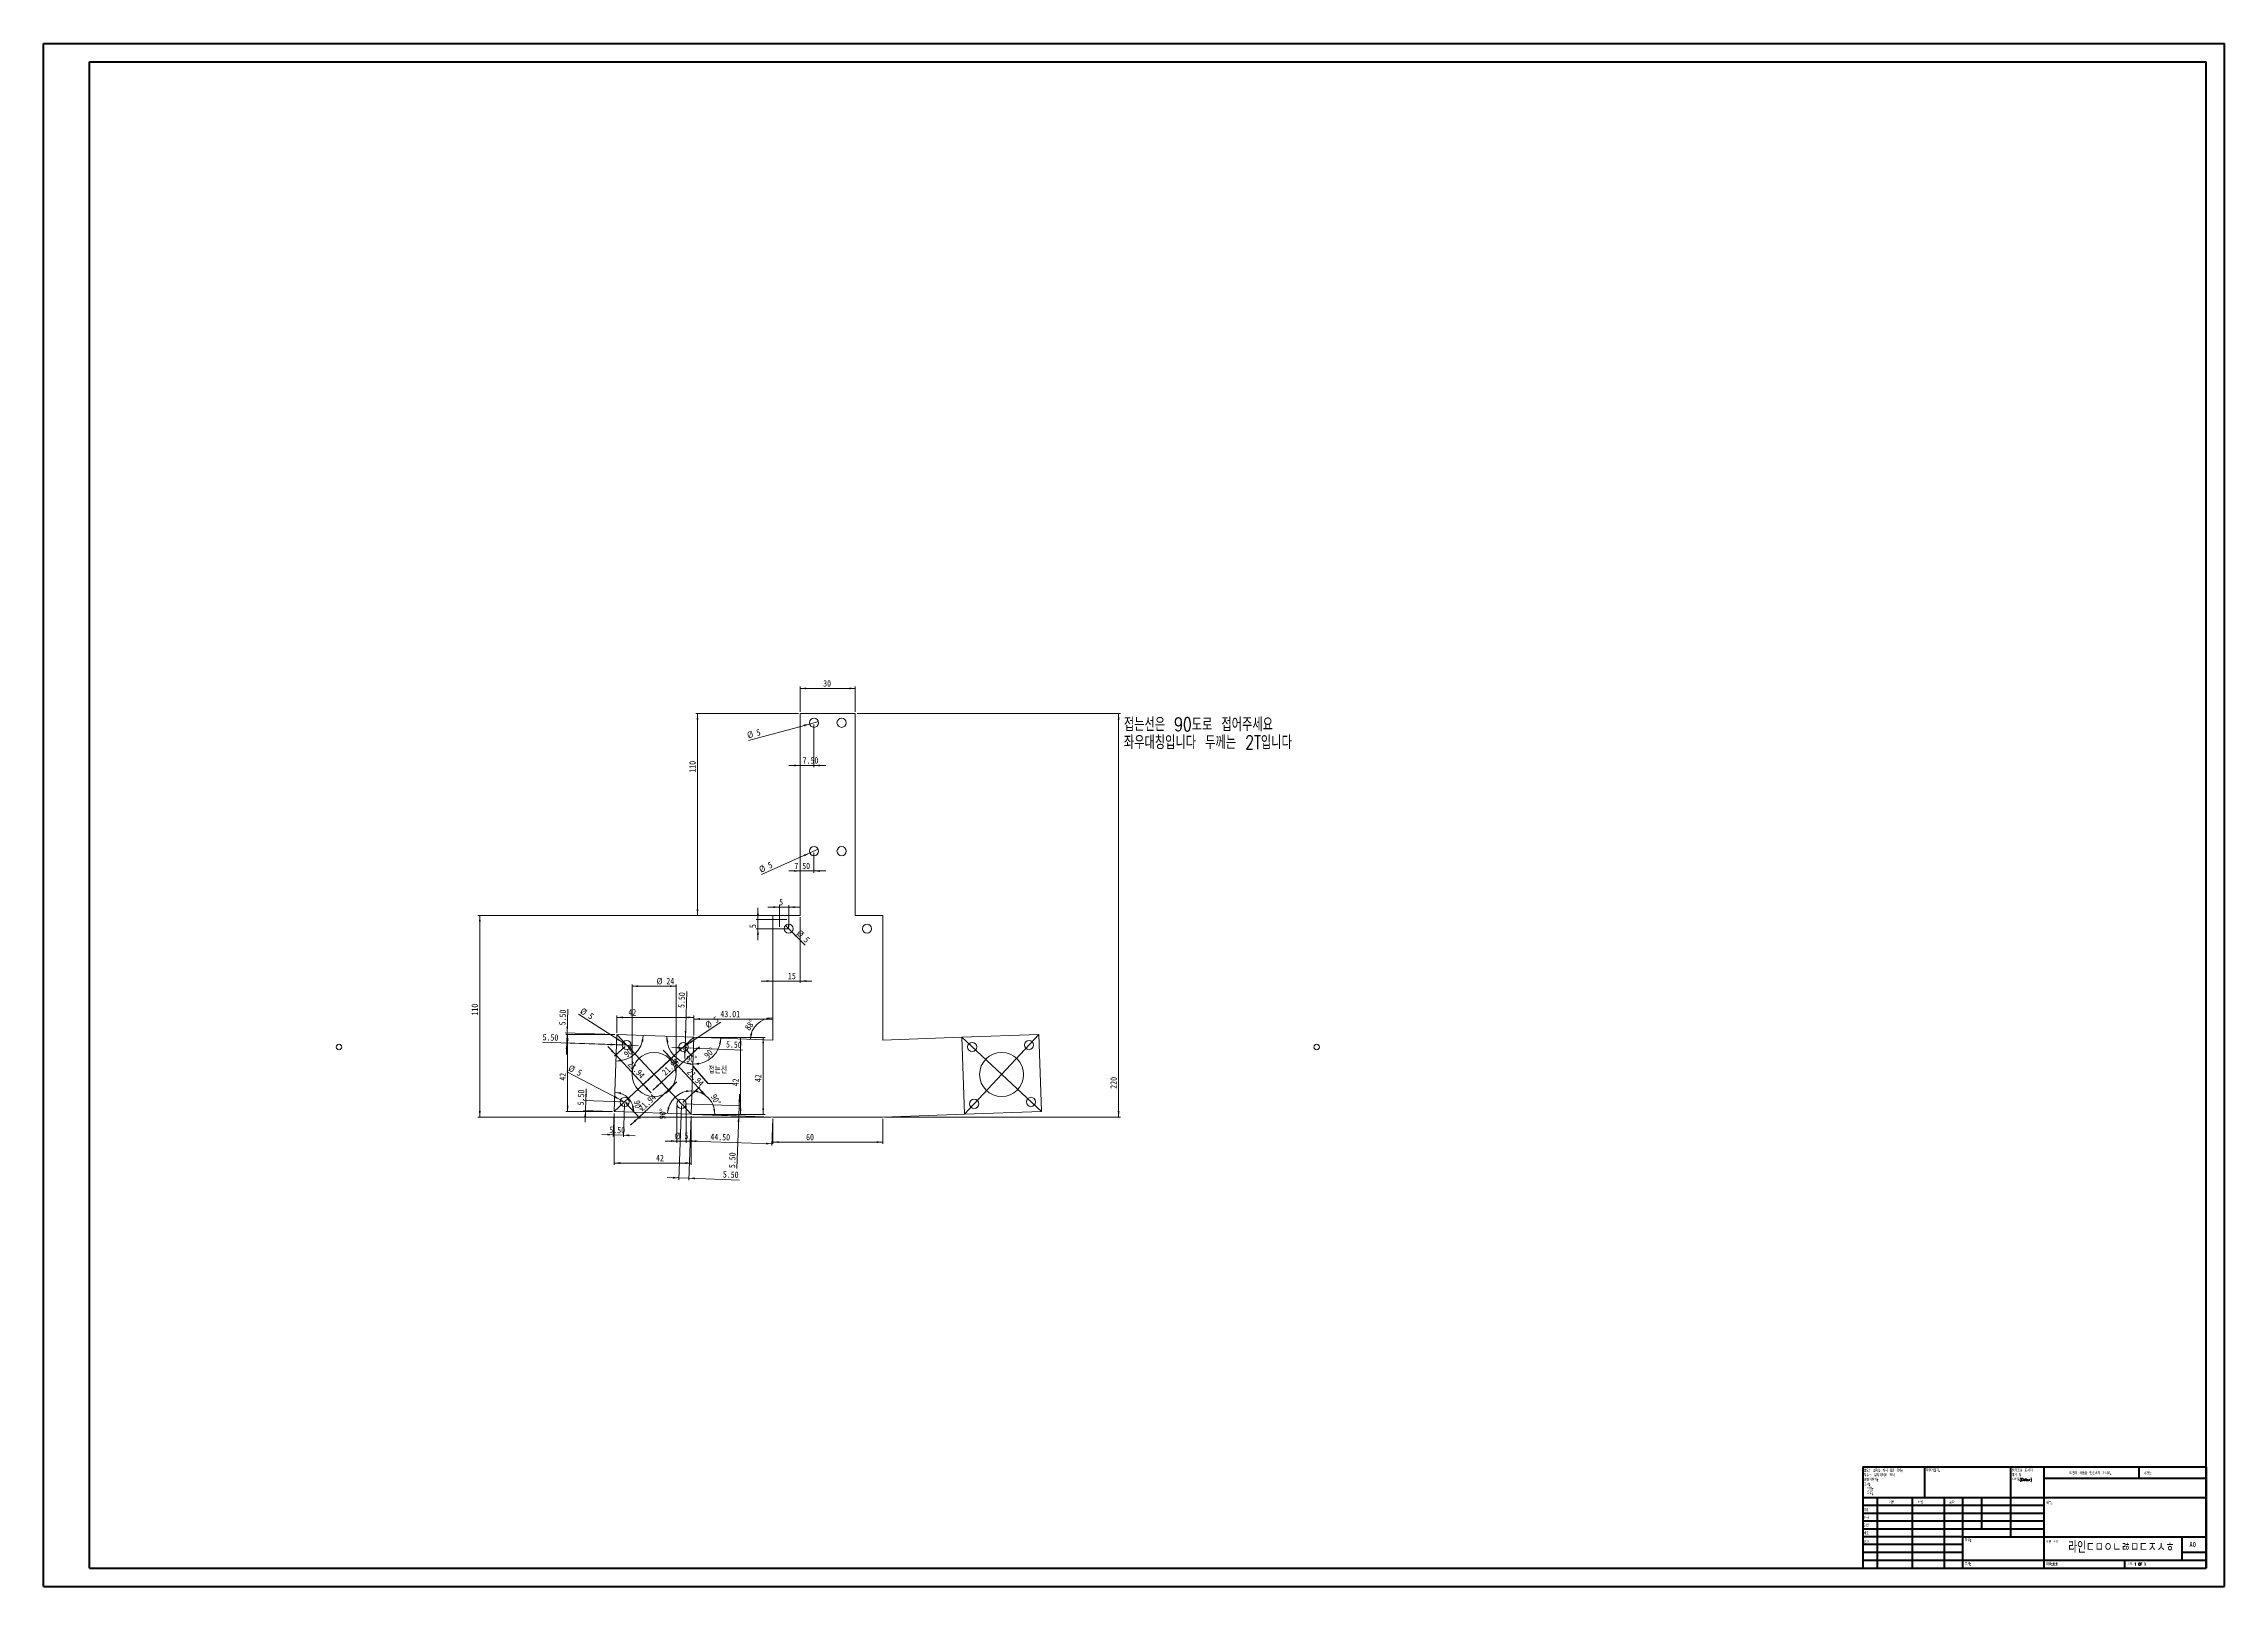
# Model space of a CAD drawing. Header units: millimetres. Extents: x 0 to 1189, y 0 to 841.
import ezdxf

# ---------------------------------------------------------------- set-up
doc = ezdxf.new("R2010")
doc.units = ezdxf.units.MM
doc.styles.add('SLDTEXTSTYLE0', font='TXT', dxfattribs={"width": 0.75})
doc.styles.add('SLDTEXTSTYLE1', font='TXT', dxfattribs={"width": 0.75, "bigfont": 'bigfont'})
doc.styles.add('SLDTEXTSTYLE2', font='TXT', dxfattribs={"width": 0.666667, "bigfont": 'bigfont'})
doc.styles.add('SLDTEXTSTYLE3', font='TXT', dxfattribs={"width": 0.7, "bigfont": 'bigfont'})
doc.styles.add('SLDTEXTSTYLE4', font='TXT', dxfattribs={"width": 0.6875, "bigfont": 'bigfont'})
doc.styles.add('SLDTEXTSTYLE5', font='TXT', dxfattribs={"width": 0.691176, "bigfont": 'bigfont'})
doc.dimstyles.new('SLDDIMSTYLE0', dxfattribs={"dimtxt": 3.5, "dimasz": 3.302, "dimexe": 0, "dimexo": 0.0625, "dimgap": 0.875, "dimtad": 1, "dimrnd": 1e-09, "dimzin": 4, "dimdsep": 46, "dimtxsty": 'SLDTEXTSTYLE0', "dimsah": 1, "dimcen": 0.09, "dimadec": 0, "dimazin": 1, "dimtfac": 1, "dimtofl": 0, "dimtmove": 0, "dimatfit": 3, "dimfxl": 1, "dimfrac": 2, "dimtolj": 1, "dimtzin": 12, "dimarcsym": 0})
doc.dimstyles.new('SLDDIMSTYLE1', dxfattribs={"dimtxt": 3.5, "dimasz": 3.302, "dimexe": 0, "dimexo": 0.0625, "dimgap": 0.875, "dimtad": 1, "dimdec": 4, "dimzin": 12, "dimdsep": 46, "dimtxsty": 'SLDTEXTSTYLE0', "dimsah": 1, "dimcen": 0.09, "dimazin": 3, "dimtfac": 1, "dimtofl": 0, "dimtmove": 0, "dimatfit": 3, "dimfxl": 1, "dimfrac": 2, "dimtolj": 1, "dimtzin": 12, "dimarcsym": 0})
doc.dimstyles.new('SLDDIMSTYLE2', dxfattribs={"dimtxt": 3.5, "dimasz": 3.302, "dimexe": 0, "dimexo": 0.0625, "dimgap": 0.875, "dimtad": 1, "dimrnd": 1e-09, "dimzin": 12, "dimdsep": 46, "dimtxsty": 'SLDTEXTSTYLE0', "dimsah": 1, "dimcen": 0.09, "dimadec": 0, "dimazin": 3, "dimtfac": 1, "dimtofl": 0, "dimtmove": 0, "dimatfit": 3, "dimfxl": 1, "dimfrac": 2, "dimtolj": 1, "dimtzin": 12, "dimarcsym": 0})
doc.dimstyles.new('SLDDIMSTYLE3', dxfattribs={"dimtxt": 3.5, "dimasz": 3.302, "dimexe": 0, "dimexo": 0.0625, "dimgap": 0.875, "dimtad": 1, "dimrnd": 1e-09, "dimzin": 12, "dimdsep": 46, "dimtxsty": 'SLDTEXTSTYLE0', "dimsah": 1, "dimcen": 0.09, "dimadec": 0, "dimazin": 3, "dimtfac": 1, "dimtmove": 0, "dimatfit": 0, "dimfxl": 1, "dimfrac": 2, "dimtolj": 1, "dimtzin": 12, "dimarcsym": 0})
doc.dimstyles.new('SLDDIMSTYLE4', dxfattribs={"dimtxt": 3.5, "dimasz": 3.302, "dimexe": 0, "dimexo": 0.0625, "dimgap": 0.875, "dimtad": 1, "dimrnd": 1e-09, "dimzin": 12, "dimdsep": 46, "dimtxsty": 'SLDTEXTSTYLE0', "dimblk1": 'NONE', "dimsah": 1, "dimcen": 0, "dimadec": 0, "dimazin": 3, "dimtfac": 1, "dimtmove": 0, "dimatfit": 3, "dimldrblk": 'NONE', "dimfxl": 1, "dimfrac": 2, "dimtolj": 1, "dimtzin": 12, "dimarcsym": 0})
doc.dimstyles.new('SLDDIMSTYLE5', dxfattribs={"dimtxt": 3.5, "dimasz": 3.302, "dimexe": 0, "dimexo": 0.0625, "dimgap": 0.875, "dimtad": 1, "dimrnd": 1e-09, "dimzin": 4, "dimdsep": 46, "dimtxsty": 'SLDTEXTSTYLE0', "dimsah": 1, "dimcen": 0.09, "dimadec": 0, "dimazin": 1, "dimtfac": 1, "dimtmove": 0, "dimatfit": 0, "dimfxl": 1, "dimfrac": 2, "dimtolj": 1, "dimtzin": 12, "dimarcsym": 0})
doc.dimstyles.new('SLDDIMSTYLE6', dxfattribs={"dimtxt": 3.5, "dimasz": 3.302, "dimexe": 0, "dimexo": 0.0625, "dimgap": 0.875, "dimtad": 1, "dimdec": 4, "dimzin": 12, "dimdsep": 46, "dimtxsty": 'SLDTEXTSTYLE0', "dimsah": 1, "dimcen": 0.09, "dimazin": 3, "dimtfac": 1, "dimtofl": 0, "dimtmove": 0, "dimatfit": 3, "dimfxl": 1, "dimfrac": 2, "dimtolj": 1, "dimtzin": 12, "dimarcsym": 0})
doc.dimstyles.new('SLDDIMSTYLE7', dxfattribs={"dimtxt": 3.5, "dimasz": 3.302, "dimexe": 0, "dimexo": 0.0625, "dimgap": 0.875, "dimtad": 1, "dimrnd": 1e-09, "dimzin": 12, "dimdsep": 46, "dimtxsty": 'SLDTEXTSTYLE0', "dimblk1": 'NONE', "dimsah": 1, "dimcen": 0, "dimadec": 0, "dimazin": 3, "dimtfac": 1, "dimtmove": 0, "dimatfit": 3, "dimldrblk": 'NONE', "dimfxl": 1, "dimfrac": 2, "dimtolj": 1, "dimtzin": 12, "dimarcsym": 0})
doc.dimstyles.new('SLDDIMSTYLE8', dxfattribs={"dimtxt": 0.18, "dimasz": 3.302, "dimexe": 0, "dimexo": 0.0625, "dimgap": 0, "dimtad": 0, "dimtih": 1, "dimtoh": 1, "dimdec": 0, "dimrnd": 1e-09, "dimzin": 0, "dimdsep": 46, "dimtxsty": 'Standard', "dimsah": 1, "dimcen": 0.09, "dimadec": 0, "dimazin": 0, "dimtfac": 3.302, "dimtdec": 0, "dimtofl": 0, "dimtmove": 0, "dimatfit": 3, "dimfxl": 1, "dimfrac": 2, "dimtolj": 1, "dimtzin": 0, "dimarcsym": 0})

msp = doc.modelspace()

# ---------------------------------------------------------------- texts
at = {"color": 7, "linetype": 'Continuous', "lineweight": 0}
for s, insert, char_height, attachment_point, style in [('표면거칠기:', (1026.25014, 64.13405), 1.5, 1, 'SLDTEXTSTYLE1'), ('도면의 배율을 변경하지 마시오.', (1104.49348, 62.74777), 1.5, 1, 'SLDTEXTSTYLE1'), ('수정본', (1145.20643, 62.54969), 1.5, 1, 'SLDTEXTSTYLE1'), ('작성', (992.09099, 42.6445), 1.5, 1, 'SLDTEXTSTYLE1'), ('검사', (992.28931, 38.36919), 1.5, 1, 'SLDTEXTSTYLE1'), ('이름', (1006.20108, 46.71626), 1.5, 1, 'SLDTEXTSTYLE1'), ('서명', (1021.91243, 46.77654), 1.5, 1, 'SLDTEXTSTYLE1'), ('날짜', (1039.09355, 46.79096), 1.5, 1, 'SLDTEXTSTYLE1'), ('제목:', (1091.83503, 46.49311), 1.5, 1, 'SLDTEXTSTYLE1'), ('승인', (992.28057, 34.27908), 1.5, 1, 'SLDTEXTSTYLE1'), ('제조', (992.33403, 29.94848), 1.5, 1, 'SLDTEXTSTYLE1'), ('Q.A', (992.54789, 25.56443), 1.5, 1, 'SLDTEXTSTYLE0'), ('재질:', (1047.52471, 26.20084), 1.5, 1, 'SLDTEXTSTYLE1'), ('도면 번호', (1091.95281, 25.08342), 1.5, 1, 'SLDTEXTSTYLE3'), ('라인ㄷㅁㅇㄴㅀㅁㄷㅈㅅㅎ', (1132.89215, 24.84652), 6.35, 2, 'SLDTEXTSTYLE1'), ('A0', (1169.99983, 24.51522), 2.910417, 1, 'SLDTEXTSTYLE0'), ('무게:', (1047.49665, 13.16409), 1.4986, 1, 'SLDTEXTSTYLE1'), ('배율:1:1', (1091.95281, 13.11487), 1.5, 1, 'SLDTEXTSTYLE1'), ('시트 1 OF 1', (1136.35714, 13.11487), 1.5, 1, 'SLDTEXTSTYLE2')]:
    msp.add_mtext(s, dxfattribs=dict(at, insert=insert, char_height=char_height, attachment_point=attachment_point, style=style))

# ---------------------------------------------------------------- blocks, each defined once
blk = doc.blocks.new('_D')
at = {"color": 7, "linetype": 'Continuous', "lineweight": 0}
for p, q in [((353.1, 256.6), (352.6, 242)), ((397.6, 255), (397.1, 240.5)), ((397.1, 241.5), (352.7, 243))]:
    blk.add_line(p, q, dxfattribs=at)
for points in [[(352.7, 243), (355.9, 242.4), (356, 243.4)], [(397.1, 241.5), (393.9, 242.1), (393.8, 241.1)]]:
    blk.add_solid(points, dxfattribs=at)
at = {"color": 7, "linetype": 'Continuous', "lineweight": 0, "insert": (363.7, 247.1), "char_height": 3.5, "attachment_point": 1, "rotation": 358, "style": 'SLDTEXTSTYLE0'}
blk.add_mtext('44.50', dxfattribs=at)
blk = doc.blocks.new('_D_1')
at = {"color": 7, "linetype": 'Continuous', "lineweight": 0}
blk.add_arc((353.2, 257.5), 12.9, 358, 88, dxfattribs=at)
for points in [[(353.6, 270.4), (356.8, 269.4), (357, 270.4)], [(366, 257.1), (366.2, 260.4), (365.2, 260.3)]]:
    blk.add_solid(points, dxfattribs=at)
at = {"color": 7, "linetype": 'Continuous', "lineweight": 0, "insert": (366.7, 269), "char_height": 3.5, "attachment_point": 1, "rotation": 298.743, "style": 'SLDTEXTSTYLE0'}
blk.add_mtext('90°', dxfattribs=at)
blk = doc.blocks.new('_D_2')
at = {"color": 7, "linetype": 'Continuous', "lineweight": 0}
for p, q in [((396.6, 366), (236.9, 366)), ((237.9, 256), (237.9, 366)), ((396.6, 256), (236.9, 256))]:
    blk.add_line(p, q, dxfattribs=at)
for points in [[(237.9, 366), (237.4, 362.7), (238.4, 362.7)], [(237.9, 256), (238.4, 259.3), (237.4, 259.3)]]:
    blk.add_solid(points, dxfattribs=at)
at = {"color": 7, "linetype": 'Continuous', "lineweight": 0, "insert": (233.4, 311.4), "char_height": 3.5, "attachment_point": 1, "rotation": 89.9995, "style": 'SLDTEXTSTYLE0'}
blk.add_mtext('110', dxfattribs=at)
blk = doc.blocks.new('_D_3')
at = {"color": 7, "linetype": 'Continuous', "lineweight": 0}
for p, q in [((411.6, 476), (355.6, 476)), ((356.6, 366), (356.6, 476)), ((411.6, 366), (355.6, 366))]:
    blk.add_line(p, q, dxfattribs=at)
for points in [[(356.6, 476), (356.1, 472.7), (357.1, 472.7)], [(356.6, 366), (357.1, 369.3), (356.1, 369.3)]]:
    blk.add_solid(points, dxfattribs=at)
at = {"color": 7, "linetype": 'Continuous', "lineweight": 0, "insert": (352.1, 443.8), "char_height": 3.5, "attachment_point": 1, "rotation": 90, "style": 'SLDTEXTSTYLE0'}
blk.add_mtext('110', dxfattribs=at)
blk = doc.blocks.new('_D_4')
at = {"color": 7, "linetype": 'Continuous', "lineweight": 0}
for p, q in [((401.3, 370.5), (394.9, 370.5)), ((401.3, 359.7), (401.3, 371.5)), ((401.3, 370.5), (406.3, 370.5)), ((406.3, 359.7), (406.3, 371.5)), ((406.3, 370.5), (412.6, 370.5))]:
    blk.add_line(p, q, dxfattribs=at)
for points in [[(401.3, 370.5), (398, 371), (398, 370)], [(406.3, 370.5), (409.6, 370), (409.6, 371)]]:
    blk.add_solid(points, dxfattribs=at)
at = {"color": 7, "linetype": 'Continuous', "lineweight": 0, "insert": (401.1, 375), "char_height": 3.5, "attachment_point": 1, "style": 'SLDTEXTSTYLE0'}
blk.add_mtext('5', dxfattribs=at)
blk = doc.blocks.new('_D_5')
at = {"color": 7, "linetype": 'Continuous', "lineweight": 0}
for p, q in [((389.5, 363.7), (389.5, 370.1)), ((405.3, 363.7), (388.5, 363.7)), ((405.3, 358.7), (388.5, 358.7)), ((389.5, 358.7), (389.5, 363.7)), ((389.5, 358.7), (389.5, 352.4))]:
    blk.add_line(p, q, dxfattribs=at)
for points in [[(389.5, 363.7), (390.1, 367), (389, 367)], [(389.5, 358.7), (389, 355.4), (390.1, 355.4)]]:
    blk.add_solid(points, dxfattribs=at)
at = {"color": 7, "linetype": 'Continuous', "lineweight": 0, "insert": (385, 359.1), "char_height": 3.5, "attachment_point": 1, "rotation": 90, "style": 'SLDTEXTSTYLE0'}
blk.add_mtext('5', dxfattribs=at)
blk = doc.blocks.new('_D_6')
at = {"color": 7, "linetype": 'Continuous', "lineweight": 0}
for q in [(404.5, 360.5), (415.3, 349.7)]:
    blk.add_line((408, 357), q, dxfattribs=at)
blk.add_solid([(408, 357), (410, 354.3), (410.7, 355)], dxfattribs=at)
at = {"color": 7, "linetype": 'Continuous', "lineweight": 0, "char_height": 3.5, "attachment_point": 1, "rotation": 315, "style": 'SLDTEXTSTYLE0'}
for s, insert in [('%%c', (412.8, 358.4)), ('5', (416.6, 354.7))]:
    blk.add_mtext(s, dxfattribs=dict(at, insert=insert))
blk = doc.blocks.new('_NONE')
blk = doc.blocks.new('_D_7')
at = {"color": 7, "linetype": 'Continuous', "lineweight": 0}
for p, q in [((420.1, 470), (420.1, 446.7)), ((412.6, 447.7), (406.3, 447.7)), ((420.1, 447.7), (412.6, 447.7)), ((420.1, 447.7), (426.5, 447.7))]:
    blk.add_line(p, q, dxfattribs=at)
for points in [[(412.6, 447.7), (409.3, 448.2), (409.3, 447.2)], [(420.1, 447.7), (423.4, 447.2), (423.4, 448.2)]]:
    blk.add_solid(points, dxfattribs=at)
at = {"color": 7, "linetype": 'Continuous', "lineweight": 0, "insert": (413.9, 452.2), "char_height": 3.5, "attachment_point": 1, "style": 'SLDTEXTSTYLE0'}
blk.add_mtext('7.50', dxfattribs=at)
blk = doc.blocks.new('_D_8')
at = {"color": 7, "linetype": 'Continuous', "lineweight": 0}
for p, q in [((420.1, 400), (420.1, 389.2)), ((412.6, 390.2), (406.3, 390.2)), ((420.1, 390.2), (412.6, 390.2)), ((420.1, 390.2), (426.5, 390.2))]:
    blk.add_line(p, q, dxfattribs=at)
for points in [[(412.6, 390.2), (409.3, 390.7), (409.3, 389.7)], [(420.1, 390.2), (423.4, 389.7), (423.4, 390.7)]]:
    blk.add_solid(points, dxfattribs=at)
at = {"color": 7, "linetype": 'Continuous', "lineweight": 0, "insert": (409.4, 394.7), "char_height": 3.5, "attachment_point": 1, "style": 'SLDTEXTSTYLE0'}
blk.add_mtext('7.50', dxfattribs=at)
blk = doc.blocks.new('_D_9')
at = {"color": 7, "linetype": 'Continuous', "lineweight": 0}
for q in [(391.5, 388.3), (422.4, 402)]:
    blk.add_line((417.9, 400), q, dxfattribs=at)
blk.add_solid([(417.9, 400), (414.6, 399.1), (415, 398.2)], dxfattribs=at)
at = {"color": 7, "linetype": 'Continuous', "lineweight": 0, "char_height": 3.5, "attachment_point": 1, "rotation": 23.9505, "style": 'SLDTEXTSTYLE0'}
for s, insert in [('%%c', (389.7, 392.4)), ('5', (394.5, 394.6))]:
    blk.add_mtext(s, dxfattribs=dict(at, insert=insert))
blk = doc.blocks.new('_D_10')
at = {"color": 7, "linetype": 'Continuous', "lineweight": 0}
for q in [(384.4, 461.4), (422.6, 471.6)]:
    blk.add_line((417.7, 470.3), q, dxfattribs=at)
blk.add_solid([(417.7, 470.3), (414.4, 470), (414.7, 469)], dxfattribs=at)
at = {"color": 7, "linetype": 'Continuous', "lineweight": 0, "char_height": 3.5, "attachment_point": 1, "rotation": 15, "style": 'SLDTEXTSTYLE0'}
for s, insert in [('%%c', (383.3, 465.8)), ('5', (388.3, 467.2))]:
    blk.add_mtext(s, dxfattribs=dict(at, insert=insert))
blk = doc.blocks.new('_D_11')
at = {"color": 7, "linetype": 'Continuous', "lineweight": 0}
for p, q in [((397.6, 365), (397.6, 329.2)), ((412.6, 365), (412.6, 329.2)), ((397.6, 330.2), (391.3, 330.2)), ((397.6, 330.2), (412.6, 330.2)), ((412.6, 330.2), (419, 330.2))]:
    blk.add_line(p, q, dxfattribs=at)
for points in [[(397.6, 330.2), (394.3, 330.7), (394.3, 329.7)], [(412.6, 330.2), (415.9, 329.7), (415.9, 330.7)]]:
    blk.add_solid(points, dxfattribs=at)
at = {"color": 7, "linetype": 'Continuous', "lineweight": 0, "insert": (405.9, 334.7), "char_height": 3.5, "attachment_point": 1, "style": 'SLDTEXTSTYLE0'}
blk.add_mtext('15', dxfattribs=at)
blk = doc.blocks.new('_D_12')
at = {"color": 7, "linetype": 'Continuous', "lineweight": 0}
blk.add_arc((397.6, 298), 12.2, 90, 178, dxfattribs=at)
for points in [[(397.6, 310.3), (394.3, 310.3), (394.4, 309.3)], [(385.4, 298.5), (386.5, 301.6), (385.5, 301.8)]]:
    blk.add_solid(points, dxfattribs=at)
at = {"color": 7, "linetype": 'Continuous', "lineweight": 0, "insert": (382, 304.9), "char_height": 3.5, "attachment_point": 1, "rotation": 54.4942, "style": 'SLDTEXTSTYLE0'}
blk.add_mtext('88°', dxfattribs=at)
blk = doc.blocks.new('_D_13')
at = {"color": 7, "linetype": 'Continuous', "lineweight": 0}
blk.add_arc((354.6, 299.5), 14.7, 268, 358, dxfattribs=at)
for points in [[(369.3, 299), (368.3, 295.8), (369.3, 295.7)], [(354.1, 284.9), (357.5, 284.6), (357.4, 285.7)]]:
    blk.add_solid(points, dxfattribs=at)
at = {"color": 7, "linetype": 'Continuous', "lineweight": 0, "insert": (359.8, 290.1), "char_height": 3.5, "attachment_point": 1, "rotation": 47.692, "style": 'SLDTEXTSTYLE0'}
blk.add_mtext('90°', dxfattribs=at)
blk = doc.blocks.new('_D_14')
at = {"color": 7, "linetype": 'Continuous', "lineweight": 0}
for p, q in [((312.6, 302), (312.6, 311.4)), ((354.6, 310.4), (312.6, 310.4)), ((354.6, 300.5), (354.6, 311.4))]:
    blk.add_line(p, q, dxfattribs=at)
for points in [[(312.6, 310.4), (315.9, 309.9), (315.9, 310.9)], [(354.6, 310.4), (351.3, 310.9), (351.3, 309.9)]]:
    blk.add_solid(points, dxfattribs=at)
at = {"color": 7, "linetype": 'Continuous', "lineweight": 0, "insert": (318.9, 314.9), "char_height": 3.5, "attachment_point": 1, "style": 'SLDTEXTSTYLE0'}
blk.add_mtext('42', dxfattribs=at)
blk = doc.blocks.new('_D_15')
at = {"color": 7, "linetype": 'Continuous', "lineweight": 0}
for p, q in [((311.2, 258), (311.2, 230)), ((353.2, 256.5), (353.2, 230)), ((353.2, 231), (311.2, 231))]:
    blk.add_line(p, q, dxfattribs=at)
for points in [[(311.2, 231), (314.5, 230.4), (314.5, 231.5)], [(353.2, 231), (349.9, 231.5), (349.9, 230.4)]]:
    blk.add_solid(points, dxfattribs=at)
at = {"color": 7, "linetype": 'Continuous', "lineweight": 0, "insert": (334, 235.5), "char_height": 3.5, "attachment_point": 1, "style": 'SLDTEXTSTYLE0'}
blk.add_mtext('42', dxfattribs=at)
blk = doc.blocks.new('_D_16')
at = {"color": 7, "linetype": 'Continuous', "lineweight": 0}
for p, q in [((355.6, 299.5), (381.1, 299.5)), ((380.1, 257.5), (380.1, 299.5)), ((354.2, 257.5), (381.1, 257.5))]:
    blk.add_line(p, q, dxfattribs=at)
for points in [[(380.1, 299.5), (379.6, 296.2), (380.6, 296.2)], [(380.1, 257.5), (380.6, 260.9), (379.6, 260.9)]]:
    blk.add_solid(points, dxfattribs=at)
at = {"color": 7, "linetype": 'Continuous', "lineweight": 0, "insert": (375.6, 272.8), "char_height": 3.5, "attachment_point": 1, "rotation": 90, "style": 'SLDTEXTSTYLE0'}
blk.add_mtext('42', dxfattribs=at)
blk = doc.blocks.new('_D_17')
at = {"color": 7, "linetype": 'Continuous', "lineweight": 0}
for p, q in [((320.9, 280.3), (320.9, 328.4)), ((320.9, 327.4), (344.9, 327.4)), ((344.9, 280.3), (344.9, 328.4))]:
    blk.add_line(p, q, dxfattribs=at)
for points in [[(320.9, 327.4), (324.2, 326.9), (324.2, 327.9)], [(344.9, 327.4), (341.6, 327.9), (341.6, 326.9)]]:
    blk.add_solid(points, dxfattribs=at)
at = {"color": 7, "linetype": 'Continuous', "lineweight": 0, "char_height": 3.5, "attachment_point": 1, "style": 'SLDTEXTSTYLE0'}
for s, insert in [('%%c', (334.3, 331.9)), ('24', (339.6, 331.9))]:
    blk.add_mtext(s, dxfattribs=dict(at, insert=insert))
blk = doc.blocks.new('_D_18')
at = {"color": 7, "linetype": 'Continuous', "lineweight": 0}
blk.add_arc((312.6, 301), 14.4, 268, 358, dxfattribs=at)
for points in [[(327, 300.5), (326, 297.3), (327, 297.2)], [(312.1, 286.6), (315.5, 286.4), (315.4, 287.4)]]:
    blk.add_solid(points, dxfattribs=at)
at = {"color": 7, "linetype": 'Continuous', "lineweight": 0, "insert": (316, 291.1), "char_height": 3.5, "attachment_point": 1, "rotation": 38.1068, "style": 'SLDTEXTSTYLE0'}
blk.add_mtext('90°', dxfattribs=at)
blk = doc.blocks.new('_D_19')
at = {"color": 7, "linetype": 'Continuous', "lineweight": 0}
blk.add_arc((354.6, 299.5), 14.7, 178, 268, dxfattribs=at)
for points in [[(340, 300.1), (339.7, 296.7), (340.7, 296.8)], [(354.1, 284.9), (350.9, 285.9), (350.8, 284.9)]]:
    blk.add_solid(points, dxfattribs=at)
at = {"color": 7, "linetype": 'Continuous', "lineweight": 0, "insert": (350.6, 289.6), "char_height": 3.5, "attachment_point": 1, "rotation": 357.1124, "style": 'SLDTEXTSTYLE0'}
blk.add_mtext('90°', dxfattribs=at)
blk = doc.blocks.new('_D_20')
at = {"color": 7, "linetype": 'Continuous', "lineweight": 0}
blk.add_arc((311.2, 259), 10.6, 358, 88, dxfattribs=at)
for points in [[(311.5, 269.6), (314.7, 268.5), (314.9, 269.5)], [(321.7, 258.6), (321.9, 262), (320.8, 261.9)]]:
    blk.add_solid(points, dxfattribs=at)
at = {"color": 7, "linetype": 'Continuous', "lineweight": 0, "insert": (325.2, 265.5), "char_height": 3.5, "attachment_point": 1, "rotation": 281.628, "style": 'SLDTEXTSTYLE0'}
blk.add_mtext('90°', dxfattribs=at)
blk = doc.blocks.new('_D_21')
at = {"color": 7, "linetype": 'Continuous', "lineweight": 0}
blk.add_arc((353.2, 257.5), 12.9, 88, 178, dxfattribs=at)
for points in [[(353.6, 270.4), (350.3, 270.6), (350.4, 269.6)], [(340.3, 258), (341.3, 261.2), (340.3, 261.3)]]:
    blk.add_solid(points, dxfattribs=at)
at = {"color": 7, "linetype": 'Continuous', "lineweight": 0, "insert": (335.6, 255), "char_height": 3.5, "attachment_point": 1, "rotation": 86.6547, "style": 'SLDTEXTSTYLE0'}
blk.add_mtext('90°', dxfattribs=at)
blk = doc.blocks.new('_D_22')
at = {"color": 7, "linetype": 'Continuous', "lineweight": 0}
for q in [(291.7, 312.1), (320, 294)]:
    blk.add_line((315.8, 296.7), q, dxfattribs=at)
blk.add_solid([(315.8, 296.7), (313.3, 298.9), (312.8, 298)], dxfattribs=at)
at = {"color": 7, "linetype": 'Continuous', "lineweight": 0, "char_height": 3.5, "attachment_point": 1, "rotation": 327.4749, "style": 'SLDTEXTSTYLE0'}
for s, insert in [('%%c', (294.1, 315.9)), ('5', (298.6, 313.1))]:
    blk.add_mtext(s, dxfattribs=dict(at, insert=insert))
blk = doc.blocks.new('_D_23')
at = {"color": 7, "linetype": 'Continuous', "lineweight": 0}
for p, q in [((285.5, 302), (285.9, 314.9)), ((311.6, 301.1), (284.5, 302)), ((285.3, 296.5), (285.5, 302)), ((316.9, 295.4), (284.3, 296.5)), ((285.3, 296.5), (285.1, 290.1))]:
    blk.add_line(p, q, dxfattribs=at)
for points in [[(285.5, 302), (286.1, 305.2), (285.1, 305.3)], [(285.3, 296.5), (284.7, 293.2), (285.7, 293.2)]]:
    blk.add_solid(points, dxfattribs=at)
at = {"color": 7, "linetype": 'Continuous', "lineweight": 0, "insert": (281.1, 306.1), "char_height": 3.5, "attachment_point": 1, "rotation": 88, "style": 'SLDTEXTSTYLE0'}
blk.add_mtext('5.50', dxfattribs=at)
blk = doc.blocks.new('_D_24')
at = {"color": 7, "linetype": 'Continuous', "lineweight": 0}
for p, q in [((312.4, 295.5), (272.1, 296.9)), ((317.9, 295.3), (312.4, 295.5)), ((317.9, 295.3), (324.3, 295.1)), ((317.9, 294.3), (317.9, 294.3))]:
    blk.add_line(p, q, dxfattribs=at)
for points in [[(312.4, 295.5), (309.2, 296.1), (309.1, 295.1)], [(317.9, 295.3), (321.2, 294.7), (321.3, 295.7)]]:
    blk.add_solid(points, dxfattribs=at)
at = {"color": 7, "linetype": 'Continuous', "lineweight": 0, "insert": (272.2, 301.4), "char_height": 3.5, "attachment_point": 1, "rotation": 358, "style": 'SLDTEXTSTYLE0'}
blk.add_mtext('5.50', dxfattribs=at)
blk = doc.blocks.new('_D_25')
at = {"color": 7, "linetype": 'Continuous', "lineweight": 0}
for p, q in [((312.1, 289.9), (307.7, 294.5)), ((317.2, 294.6), (311.3, 289.2)), ((312.1, 289.9), (327, 273.8)), ((332.2, 278.6), (326.3, 273.1)), ((327, 273.8), (331.4, 269.2))]:
    blk.add_line(p, q, dxfattribs=at)
for points in [[(312.1, 289.9), (310.2, 292.6), (309.4, 291.9)], [(327, 273.8), (328.9, 271), (329.7, 271.7)]]:
    blk.add_solid(points, dxfattribs=at)
at = {"color": 7, "linetype": 'Continuous', "lineweight": 0, "insert": (320.9, 287), "char_height": 3.5, "attachment_point": 1, "rotation": 313, "style": 'SLDTEXTSTYLE0'}
blk.add_mtext('21.94', dxfattribs=at)
blk = doc.blocks.new('_D_26')
at = {"color": 7, "linetype": 'Continuous', "lineweight": 0}
for p, q in [((352.9, 290), (336.9, 275)), ((349.6, 293.5), (353.6, 289.2)), ((352.9, 290), (357.6, 294.3)), ((336.9, 275), (332.2, 270.7)), ((333.6, 278.6), (337.6, 274.3))]:
    blk.add_line(p, q, dxfattribs=at)
for points in [[(352.9, 290), (355.7, 291.9), (355, 292.6)], [(336.9, 275), (334.1, 273.1), (334.8, 272.4)]]:
    blk.add_solid(points, dxfattribs=at)
at = {"color": 7, "linetype": 'Continuous', "lineweight": 0, "insert": (336.7, 281), "char_height": 3.5, "attachment_point": 1, "rotation": 43, "style": 'SLDTEXTSTYLE0'}
blk.add_mtext('21.94', dxfattribs=at)
blk = doc.blocks.new('_D_27')
at = {"color": 7, "linetype": 'Continuous', "lineweight": 0}
for q in [(369.4, 307.8), (346.9, 292.9)]:
    blk.add_line((351, 295.6), q, dxfattribs=at)
blk.add_solid([(351, 295.6), (354.1, 297), (353.5, 297.9)], dxfattribs=at)
at = {"color": 7, "linetype": 'Continuous', "lineweight": 0, "char_height": 3.5, "attachment_point": 1, "rotation": 33.4068, "style": 'SLDTEXTSTYLE0'}
for s, insert in [('5', (364.8, 310.1)), ('%%c', (360.4, 307.2))]:
    blk.add_mtext(s, dxfattribs=dict(at, insert=insert))
blk = doc.blocks.new('_D_28')
at = {"color": 7, "linetype": 'Continuous', "lineweight": 0}
for p, q in [((333.6, 278.6), (341.4, 270.2)), ((340.7, 270.9), (345.4, 275.2)), ((317.5, 263.6), (325.3, 255.2)), ((340.7, 270.9), (324.7, 256)), ((324.7, 256), (320, 251.6))]:
    blk.add_line(p, q, dxfattribs=at)
for points in [[(340.7, 270.9), (343.5, 272.8), (342.8, 273.5)], [(324.7, 256), (321.9, 254.1), (322.6, 253.3)]]:
    blk.add_solid(points, dxfattribs=at)
at = {"color": 7, "linetype": 'Continuous', "lineweight": 0, "insert": (324.1, 261.6), "char_height": 3.5, "attachment_point": 1, "rotation": 43, "style": 'SLDTEXTSTYLE0'}
blk.add_mtext('21.94', dxfattribs=at)
blk = doc.blocks.new('_D_29')
at = {"color": 7, "linetype": 'Continuous', "lineweight": 0}
for q in [(285.3, 280.7), (319.1, 263.2)]:
    blk.add_line((314.6, 265.5), q, dxfattribs=at)
blk.add_solid([(314.6, 265.5), (311.9, 267.4), (311.5, 266.5)], dxfattribs=at)
at = {"color": 7, "linetype": 'Continuous', "lineweight": 0, "char_height": 3.5, "attachment_point": 1, "rotation": 332.5818, "style": 'SLDTEXTSTYLE0'}
for s, insert in [('%%c', (287.4, 284.7)), ('5', (292.1, 282.3))]:
    blk.add_mtext(s, dxfattribs=dict(at, insert=insert))
blk = doc.blocks.new('_D_30')
at = {"color": 7, "linetype": 'Continuous', "lineweight": 0}
for p, q in [((345.4, 262.2), (345.4, 242)), ((350.4, 262.2), (350.4, 242)), ((345.4, 243), (339, 243)), ((345.4, 243), (350.4, 243)), ((350.4, 243), (356.7, 243))]:
    blk.add_line(p, q, dxfattribs=at)
for points in [[(345.4, 243), (342.1, 243.5), (342.1, 242.5)], [(350.4, 243), (353.7, 242.5), (353.7, 243.5)]]:
    blk.add_solid(points, dxfattribs=at)
at = {"color": 7, "linetype": 'Continuous', "lineweight": 0, "char_height": 3.5, "attachment_point": 1, "style": 'SLDTEXTSTYLE0'}
for s, insert in [('%%c', (344.2, 247.5)), ('5', (349.5, 247.6))]:
    blk.add_mtext(s, dxfattribs=dict(at, insert=insert))
blk = doc.blocks.new('_D_31')
at = {"color": 7, "linetype": 'Continuous', "lineweight": 0}
for p, q in [((333.6, 280), (342.9, 288.6)), ((342.2, 287.9), (337.8, 292.6)), ((357.1, 271.9), (342.2, 287.9)), ((348.6, 263.9), (357.9, 272.6)), ((357.1, 271.9), (361.5, 267.2))]:
    blk.add_line(p, q, dxfattribs=at)
for points in [[(342.2, 287.9), (340.3, 290.7), (339.6, 290)], [(357.1, 271.9), (359, 269.1), (359.8, 269.8)]]:
    blk.add_solid(points, dxfattribs=at)
at = {"color": 7, "linetype": 'Continuous', "lineweight": 0, "insert": (353.2, 282.7), "char_height": 3.5, "attachment_point": 1, "rotation": 313.0044, "style": 'SLDTEXTSTYLE0'}
blk.add_mtext('21.94', dxfattribs=at)
blk = doc.blocks.new('_D_32')
at = {"color": 7, "linetype": 'Continuous', "lineweight": 0}
for p, q in [((316.8, 263.3), (316.2, 245.2)), ((311.1, 258), (310.7, 245.4)), ((310.7, 246.4), (304.4, 246.6)), ((316.2, 246.2), (310.7, 246.4)), ((316.2, 246.2), (322.6, 245.9))]:
    blk.add_line(p, q, dxfattribs=at)
for points in [[(310.7, 246.4), (307.4, 247), (307.4, 246)], [(316.2, 246.2), (319.5, 245.5), (319.5, 246.6)]]:
    blk.add_solid(points, dxfattribs=at)
at = {"color": 7, "linetype": 'Continuous', "lineweight": 0, "insert": (308.6, 250.9), "char_height": 3.5, "attachment_point": 1, "rotation": 358, "style": 'SLDTEXTSTYLE0'}
blk.add_mtext('5.50', dxfattribs=at)
blk = doc.blocks.new('_D_33')
at = {"color": 7, "linetype": 'Continuous', "lineweight": 0}
for p, q in [((315.9, 264.4), (294.7, 265.1)), ((295.7, 265.1), (295.5, 259.6)), ((295.7, 265.1), (295.9, 271.4)), ((310.2, 259.1), (294.5, 259.6)), ((295.5, 259.6), (295.3, 253.2))]:
    blk.add_line(p, q, dxfattribs=at)
for points in [[(295.7, 265.1), (296.3, 268.3), (295.3, 268.4)], [(295.5, 259.6), (294.9, 256.3), (295.9, 256.2)]]:
    blk.add_solid(points, dxfattribs=at)
at = {"color": 7, "linetype": 'Continuous', "lineweight": 0, "insert": (291.1, 262.5), "char_height": 3.5, "attachment_point": 1, "rotation": 88, "style": 'SLDTEXTSTYLE0'}
blk.add_mtext('5.50', dxfattribs=at)
blk = doc.blocks.new('_D_34')
at = {"color": 7, "linetype": 'Continuous', "lineweight": 0}
for p, q in [((350, 299.7), (350.8, 324.5)), ((349.8, 294.2), (350, 299.7)), ((349.8, 294.2), (349.6, 287.9)), ((349.9, 294.2), (350.8, 294.2))]:
    blk.add_line(p, q, dxfattribs=at)
for points in [[(350, 299.7), (350.6, 303), (349.6, 303)], [(349.8, 294.2), (349.2, 290.9), (350.2, 290.9)]]:
    blk.add_solid(points, dxfattribs=at)
at = {"color": 7, "linetype": 'Continuous', "lineweight": 0, "insert": (346, 315.6), "char_height": 3.5, "attachment_point": 1, "rotation": 88, "style": 'SLDTEXTSTYLE0'}
blk.add_mtext('5.50', dxfattribs=at)
blk = doc.blocks.new('_D_35')
at = {"color": 7, "linetype": 'Continuous', "lineweight": 0}
for p, q in [((348.9, 293.8), (342.6, 294)), ((348.9, 293.8), (354.4, 293.6)), ((348.9, 293.2), (348.9, 292.8)), ((354.4, 293.6), (381.1, 292.6))]:
    blk.add_line(p, q, dxfattribs=at)
for points in [[(348.9, 293.8), (345.7, 294.4), (345.6, 293.4)], [(354.4, 293.6), (357.7, 293), (357.7, 294)]]:
    blk.add_solid(points, dxfattribs=at)
at = {"color": 7, "linetype": 'Continuous', "lineweight": 0, "insert": (372.2, 297.5), "char_height": 3.5, "attachment_point": 1, "rotation": 358, "style": 'SLDTEXTSTYLE0'}
blk.add_mtext('5.50', dxfattribs=at)
blk = doc.blocks.new('_D_36')
at = {"color": 7, "linetype": 'Continuous', "lineweight": 0}
for p, q in [((347.8, 262.2), (346.4, 221.9)), ((353.1, 256.6), (351.9, 221.7)), ((346.5, 222.9), (340.1, 223.1)), ((346.5, 222.9), (352, 222.7)), ((352, 222.7), (379.4, 221.7))]:
    blk.add_line(p, q, dxfattribs=at)
for points in [[(346.5, 222.9), (343.2, 223.5), (343.1, 222.5)], [(352, 222.7), (355.2, 222.1), (355.3, 223.1)]]:
    blk.add_solid(points, dxfattribs=at)
at = {"color": 7, "linetype": 'Continuous', "lineweight": 0, "insert": (370.5, 226.6), "char_height": 3.5, "attachment_point": 1, "rotation": 358, "style": 'SLDTEXTSTYLE0'}
blk.add_mtext('5.50', dxfattribs=at)
blk = doc.blocks.new('_D_37')
at = {"color": 7, "linetype": 'Continuous', "lineweight": 0}
for p, q in [((348.9, 263.2), (380.3, 262.1)), ((379.3, 262.1), (379.1, 256.6)), ((379.3, 262.1), (379.5, 268.5)), ((354.2, 257.5), (380.1, 256.6)), ((379.1, 256.6), (378.1, 228.1))]:
    blk.add_line(p, q, dxfattribs=at)
for points in [[(379.3, 262.1), (379.9, 265.4), (378.9, 265.5)], [(379.1, 256.6), (378.4, 253.4), (379.5, 253.3)]]:
    blk.add_solid(points, dxfattribs=at)
at = {"color": 7, "linetype": 'Continuous', "lineweight": 0, "insert": (373.6, 228.3), "char_height": 3.5, "attachment_point": 1, "rotation": 88, "style": 'SLDTEXTSTYLE0'}
blk.add_mtext('5.50', dxfattribs=at)
blk = doc.blocks.new('_D_38')
at = {"color": 7, "linetype": 'Continuous', "lineweight": 0}
for p, q in [((311.6, 301), (284.8, 301)), ((285.8, 301), (285.8, 259)), ((310.2, 259), (284.8, 259))]:
    blk.add_line(p, q, dxfattribs=at)
for points in [[(285.8, 301), (285.3, 297.7), (286.3, 297.7)], [(285.8, 259), (286.3, 262.3), (285.3, 262.3)]]:
    blk.add_solid(points, dxfattribs=at)
at = {"color": 7, "linetype": 'Continuous', "lineweight": 0, "insert": (281.3, 275.9), "char_height": 3.5, "attachment_point": 1, "rotation": 90, "style": 'SLDTEXTSTYLE0'}
blk.add_mtext('42', dxfattribs=at)
blk = doc.blocks.new('_D_39')
at = {"color": 7, "linetype": 'Continuous', "lineweight": 0}
for p, q in [((354.6, 300.5), (354.6, 310.5)), ((354.6, 309.5), (397.6, 309.5)), ((397.6, 299), (397.6, 310.5))]:
    blk.add_line(p, q, dxfattribs=at)
for points in [[(354.6, 309.5), (357.9, 309), (357.9, 310)], [(397.6, 309.5), (394.3, 310), (394.3, 309)]]:
    blk.add_solid(points, dxfattribs=at)
at = {"color": 7, "linetype": 'Continuous', "lineweight": 0, "insert": (369.1, 314), "char_height": 3.5, "attachment_point": 1, "style": 'SLDTEXTSTYLE0'}
blk.add_mtext('43.01', dxfattribs=at)
blk = doc.blocks.new('_D_40')
at = {"color": 7, "linetype": 'Continuous', "lineweight": 0}
for p, q in [((355.6, 299.5), (393.4, 299.5)), ((392.4, 257.5), (392.4, 299.5)), ((354.2, 257.5), (393.4, 257.5))]:
    blk.add_line(p, q, dxfattribs=at)
for points in [[(392.4, 299.5), (391.9, 296.2), (392.9, 296.2)], [(392.4, 257.5), (392.9, 260.9), (391.9, 260.9)]]:
    blk.add_solid(points, dxfattribs=at)
at = {"color": 7, "linetype": 'Continuous', "lineweight": 0, "insert": (387.9, 275.1), "char_height": 3.5, "attachment_point": 1, "rotation": 90, "style": 'SLDTEXTSTYLE0'}
blk.add_mtext('42', dxfattribs=at)
blk = doc.blocks.new('_D_41')
at = {"color": 7, "linetype": 'Continuous', "lineweight": 0}
for p, q in [((397.6, 255), (397.6, 241.4)), ((457.6, 255), (457.6, 241.4)), ((397.6, 242.4), (457.6, 242.4))]:
    blk.add_line(p, q, dxfattribs=at)
for points in [[(397.6, 242.4), (400.9, 241.9), (400.9, 242.9)], [(457.6, 242.4), (454.3, 242.9), (454.3, 241.9)]]:
    blk.add_solid(points, dxfattribs=at)
at = {"color": 7, "linetype": 'Continuous', "lineweight": 0, "insert": (415.8, 246.9), "char_height": 3.5, "attachment_point": 1, "style": 'SLDTEXTSTYLE0'}
blk.add_mtext('60', dxfattribs=at)
blk = doc.blocks.new('_D_42')
at = {"color": 7, "linetype": 'Continuous', "lineweight": 0}
for p, q in [((412.6, 477), (412.6, 490.7)), ((412.6, 489.7), (442.6, 489.7)), ((442.6, 477), (442.6, 490.7))]:
    blk.add_line(p, q, dxfattribs=at)
for points in [[(412.6, 489.7), (415.9, 489.2), (415.9, 490.2)], [(442.6, 489.7), (439.3, 490.2), (439.3, 489.2)]]:
    blk.add_solid(points, dxfattribs=at)
at = {"color": 7, "linetype": 'Continuous', "lineweight": 0, "insert": (425.1, 494.2), "char_height": 3.5, "attachment_point": 1, "style": 'SLDTEXTSTYLE0'}
blk.add_mtext('30', dxfattribs=at)
blk = doc.blocks.new('_D_43')
at = {"color": 7, "linetype": 'Continuous', "lineweight": 0}
for p, q in [((443.6, 476), (587.2, 476)), ((586.2, 476), (586.2, 256)), ((458.6, 256), (587.2, 256))]:
    blk.add_line(p, q, dxfattribs=at)
for points in [[(586.2, 476), (585.7, 472.7), (586.7, 472.7)], [(586.2, 256), (586.7, 259.3), (585.7, 259.3)]]:
    blk.add_solid(points, dxfattribs=at)
at = {"color": 7, "linetype": 'Continuous', "lineweight": 0, "insert": (581.7, 271.5), "char_height": 3.5, "attachment_point": 1, "rotation": 90, "style": 'SLDTEXTSTYLE0'}
blk.add_mtext('220', dxfattribs=at)
blk = doc.blocks.new('SW_NOTE_0')
at = {"color": 0, "linetype": 'Continuous', "lineweight": 0}
blk.add_line((13.9, 0), (0, 0), dxfattribs=at)
at = {"color": 0, "linetype": 'Continuous', "lineweight": 0, "insert": (0.4, 9.1), "char_height": 3.5, "attachment_point": 1, "style": 'SLDTEXTSTYLE1'}
blk.add_mtext('접는선', dxfattribs=at)
blk = doc.blocks.new('SW_NOTE_1')
at = {"color": 0, "linetype": 'Continuous', "lineweight": 0, "char_height": 7.408, "attachment_point": 1, "style": 'SLDTEXTSTYLE1'}
for s, insert in [('좌우대칭입니다 두께는 2T입니다', (0, -0.3)), ('접는선은 90도로 접어주세요', (0, 9.5))]:
    blk.add_mtext(s, dxfattribs=dict(at, insert=insert))
blk = doc.blocks.new('SW_NOTE_2')
at = {"color": 0, "linetype": 'Continuous', "lineweight": 0, "char_height": 1.5, "attachment_point": 1}
for s, insert, style in [('날카로운 모서리', (0, 1.9), 'SLDTEXTSTYLE1'), ('제거 및', (0, -0.6), 'SLDTEXTSTYLE4'), ('디버링(Debur)', (0, -3.1), 'SLDTEXTSTYLE1')]:
    blk.add_mtext(s, dxfattribs=dict(at, insert=insert, style=style))
blk = doc.blocks.new('SW_NOTE_3')
at = {"color": 0, "linetype": 'Continuous', "lineweight": 0, "char_height": 1.5, "attachment_point": 1}
for s, insert, style in [('별도의 설정을 하지 않은 경우:', (0, 1.9), 'SLDTEXTSTYLE5'), ('치수는 밀리미터로 표시', (0, -0.6), 'SLDTEXTSTYLE1'), ('표면거칠기:', (0, -3.1), 'SLDTEXTSTYLE1'), ('공차:', (0, -5.6), 'SLDTEXTSTYLE1'), ('각도:', (1.7, -10.6), 'SLDTEXTSTYLE1'), ('선형:', (1.7, -8.1), 'SLDTEXTSTYLE1')]:
    blk.add_mtext(s, dxfattribs=dict(at, insert=insert, style=style))

# ---------------------------------------------------------------- dimensions: what is measured, and where the dimension line sits
at = {"color": 7, "linetype": 'Continuous', "lineweight": 0}
for base, p1, p2, dimstyle, picture, middle in [((442.6437, 489.73129), (412.6437, 475.99657), (442.6437, 475.99657), 'SLDDIMSTYLE2', '_D_42', (427.72014, 489.73129)), ((412.6437, 447.69604), (420.1437, 470.99657), (412.6437, 475.99657), 'SLDDIMSTYLE5', '_D_7', (418.41527, 447.69604)), ((412.6437, 390.22816), (420.1437, 400.99657), (412.6437, 365.99657), 'SLDDIMSTYLE5', '_D_8', (413.96549, 390.22816)), ((412.6437, 330.17682), (397.6437, 365.99657), (412.6437, 365.99657), 'SLDDIMSTYLE3', '_D_11', (408.45655, 330.17682)), ((312.63658, 310.42375), (354.63658, 299.5496), (312.63658, 301.01627), 'SLDDIMSTYLE2', '_D_14', (321.52484, 310.42375)), ((397.6437, 309.48828), (354.63658, 299.5496), (397.6437, 298.04775), 'SLDDIMSTYLE2', '_D_39', (374.89689, 309.48828)), ((311.16991, 230.95774), (353.16991, 257.5496), (311.16991, 259.01627), 'SLDDIMSTYLE2', '_D_15', (336.61465, 230.95774)), ((457.64459, 242.43295), (397.6428, 255.99657), (457.64459, 255.99657), 'SLDDIMSTYLE2', '_D_41', (418.41527, 242.43295))]:
    dim = msp.add_linear_dim(base=base, p1=p1, p2=p2, dimstyle=dimstyle, dxfattribs=at)
    dim.commit()
    dim.dimension.update_dxf_attribs({"geometry": picture, "text_midpoint": middle, "dimtype": 160})
for base, p1, p2, angle, dimstyle, picture, middle in [((356.59888, 475.99657), (412.6437, 365.99657), (412.6437, 475.99657), 90, 'SLDDIMSTYLE2', '_D_3', (356.59888, 447.69604)), ((586.20873, 255.99657), (442.6437, 475.99657), (457.64459, 255.99657), 90, 'SLDDIMSTYLE2', '_D_43', (586.20873, 275.36483)), ((389.54621, 363.73129), (406.26332, 358.73129), (406.30542, 363.73129), 90, 'SLDDIMSTYLE3', '_D_5', (389.54621, 360.38624)), ((406.26332, 370.53483), (401.26332, 358.73129), (406.26332, 358.73129), 0, 'SLDDIMSTYLE3', '_D_4', (402.36886, 370.53483)), ((237.89787, 365.99787), (397.6428, 255.99657), (397.6437, 365.99657), 89.99953462, 'SLDDIMSTYLE2', '_D_2', (237.89746, 315.31632)), ((349.9662, 299.71269), (348.94915, 294.24598), (354.63658, 299.5496), 88, 'SLDDIMSTYLE5', '_D_34', (350.67248, 319.93774)), ((285.47383, 301.96481), (317.94128, 295.32767), (312.63658, 301.01627), 88, 'SLDDIMSTYLE5', '_D_23', (285.76922, 310.42375)), ((312.44322, 295.47899), (317.94128, 295.32767), (312.63658, 301.01627), 358, 'SLDDIMSTYLE5', '_D_24', (276.59309, 296.7309)), ((285.76922, 259.01627), (312.63658, 301.01627), (311.16991, 259.01627), 90, 'SLDDIMSTYLE2', '_D_38', (285.76922, 278.4714)), ((354.428, 293.5765), (348.94915, 294.24598), (354.63658, 299.5496), 358, 'SLDDIMSTYLE5', '_D_35', (376.56098, 292.80359)), ((380.1078, 299.5496), (353.16991, 257.5496), (354.63658, 299.5496), 90, 'SLDDIMSTYLE2', '_D_16', (380.1078, 275.36483)), ((392.39499, 299.5496), (353.16991, 257.5496), (354.63658, 299.5496), 90, 'SLDDIMSTYLE2', '_D_40', (392.39499, 277.68731)), ((327.03147, 273.80742), (317.94128, 295.32767), (332.90325, 279.28293), 313, 'SLDDIMSTYLE3', '_D_25', (321.52484, 279.71256)), ((336.88642, 275.01151), (348.94915, 294.24598), (332.90325, 279.28293), 43, 'SLDDIMSTYLE3', '_D_26', (344.04652, 281.68842)), ((342.17598, 287.93341), (347.86521, 263.23819), (332.90092, 279.28293), 313.00444483, 'SLDDIMSTYLE3', '_D_31', (353.8982, 275.36483)), ((324.66026, 255.95229), (332.90325, 279.28293), (316.85735, 264.31989), 43, 'SLDDIMSTYLE3', '_D_28', (331.39691, 262.23432)), ((295.48029, 259.56416), (316.85735, 264.31989), (311.16991, 259.01627), 88, 'SLDDIMSTYLE5', '_D_33', (295.73505, 266.85955)), ((310.72762, 246.35062), (316.85735, 264.31989), (311.16991, 259.01627), 358, 'SLDDIMSTYLE5', '_D_32', (313.00996, 246.27092)), ((351.95295, 222.70046), (347.86521, 263.23819), (353.16991, 257.5496), 358, 'SLDDIMSTYLE5', '_D_36', (374.89689, 221.89924)), ((379.0665, 256.64527), (347.86521, 263.23819), (353.16991, 257.5496), 88, 'SLDDIMSTYLE5', '_D_37', (378.22908, 232.66465)), ((352.66244, 243.01762), (397.6428, 255.99657), (353.16991, 257.5496), 358, 'SLDDIMSTYLE0', '_D', (369.40518, 242.43295))]:
    dim = msp.add_linear_dim(base=base, p1=p1, p2=p2, angle=angle, dimstyle=dimstyle, dxfattribs=at)
    dim.commit()
    dim.dimension.update_dxf_attribs({"geometry": picture, "text_midpoint": middle, "dimtype": 160})
for p1, p2, dimstyle, picture, middle in [((422.55851, 471.64362), (417.72888, 470.34952), 'SLDDIMSTYLE4', '_D_10', (388.1108, 462.41339)), ((422.42844, 402.01144), (417.85895, 399.9817), 'SLDDIMSTYLE4', '_D_9', (394.98726, 389.82222)), ((404.49555, 360.49906), (408.03108, 356.96353), 'SLDDIMSTYLE4', '_D_6', (412.78329, 352.21134)), ((320.04917, 293.9835), (315.83339, 296.67184), 'SLDDIMSTYLE7', '_D_22', (294.89191, 310.02596)), ((346.86219, 292.86953), (351.0361, 295.62243), 'SLDDIMSTYLE4', '_D_27', (366.31113, 305.69705)), ((319.07652, 263.16868), (314.63817, 265.47109), 'SLDDIMSTYLE4', '_D_29', (288.68985, 278.93189))]:
    dim = msp.add_diameter_dim_2p(p1=p1, p2=p2, dimstyle=dimstyle, dxfattribs=at)
    dim.commit()
    dim.dimension.update_dxf_attribs({"geometry": picture, "text_midpoint": middle, "dimtype": 163})
for base, line1, line2, dimstyle, picture, middle in [((389.15316, 306.83997), ((397.6437, 365.99657), (397.6437, 298.04775)), ((354.63658, 299.5496), (397.6437, 298.04775)), 'SLDDIMSTYLE6', '_D_12', (387.69379, 305.14646)), ((322.45912, 290.48289), ((312.63658, 301.01627), (311.16991, 259.01627)), ((354.63658, 299.5496), (312.63658, 301.01627)), 'SLDDIMSTYLE6', '_D_18', (321.52484, 289.68343)), ((318.9017, 266.22628), ((353.16991, 257.5496), (311.16991, 259.01627)), ((312.63658, 301.01627), (311.16991, 259.01627)), 'SLDDIMSTYLE6', '_D_20', (321.52484, 261.1471)), ((344.40111, 266.95298), ((354.63658, 299.5496), (353.16991, 257.5496)), ((311.16991, 259.01627), (353.16991, 257.5496)), 'SLDDIMSTYLE6', '_D_21', (340.33431, 258.29987)), ((343.91679, 289.55322), ((354.63658, 299.5496), (312.63658, 301.01627)), ((353.16991, 257.5496), (354.63658, 299.5496)), 'SLDDIMSTYLE6', '_D_19', (353.8982, 284.91074)), ((362.5733, 266.3184), ((397.6428, 255.99657), (353.16991, 257.5496)), ((353.16991, 257.5496), (354.63658, 299.5496)), 'SLDDIMSTYLE1', '_D_1', (364.44319, 263.73253)), ((364.63295, 288.8298), ((353.16991, 257.5496), (354.63658, 299.5496)), ((354.63658, 299.5496), (397.6437, 298.04775)), 'SLDDIMSTYLE6', '_D_13', (365.47633, 289.68343))]:
    dim = msp.add_angular_dim_2l(base=base, line1=line1, line2=line2, dimstyle=dimstyle, dxfattribs=at)
    dim.commit()
    dim.dimension.update_dxf_attribs({"geometry": picture, "text_midpoint": middle, "dimtype": 162})
for base, p1, p2, picture, middle in [((344.90092, 330.17682), (320.90092, 279.28293), (344.90092, 279.28293), '_D_17', (339.49991, 330.17682)), ((350.36521, 242.99308), (345.36521, 263.23819), (350.36521, 263.23819), '_D_30', (348.14024, 242.99308))]:
    dim = msp.add_linear_dim(base=base, p1=p1, p2=p2, text='%%c<>', dimstyle='SLDDIMSTYLE3', dxfattribs=at)
    dim.commit()
    dim.dimension.update_dxf_attribs({"geometry": picture, "text_midpoint": middle, "dimtype": 160})

# ---------------------------------------------------------------- linework, layer by layer
at = {"color": 7, "linetype": 'Continuous', "lineweight": 40}
for p, q in [((0.07884, 0.21478), (0.07884, 841.21478)), ((0.07884, 841.21478), (1189.07884, 841.21478)), ((1189.07884, 0.21478), (1189.07884, 841.21478)), ((25.07884, 10.21478), (25.07884, 831.21478)), ((25.07884, 831.21478), (1179.07884, 831.21478)), ((1179.07884, 10.21478), (1179.07884, 831.21478)), ((991.87884, 65.46478), (1179.07884, 65.46478)), ((991.87884, 65.46478), (991.87884, 10.21478)), ((1025.67884, 48.46478), (1025.67884, 65.46478)), ((1072.47884, 65.46478), (1072.47884, 27.21478)), ((1090.67884, 65.46478), (1090.67884, 10.21478)), ((1142.67884, 59.08978), (1142.67884, 65.46478)), ((1179.07884, 65.46478), (1179.07884, 10.21478)), ((1179.07884, 48.46478), (991.87884, 48.46478)), ((999.67884, 48.46478), (999.67884, 10.21478)), ((1018.8698, 48.46478), (1018.8698, 10.21478)), ((1036.27777, 48.46478), (1036.27777, 10.21478)), ((1046.47884, 10.21478), (1046.47884, 48.46478)), ((1056.87884, 31.46478), (1056.87884, 48.46478)), ((1179.07884, 59.08978), (1090.67884, 59.08978)), ((1090.67884, 44.21478), (991.87884, 44.21478)), ((1090.67884, 39.96478), (991.87884, 39.96478)), ((1090.67884, 35.71478), (991.87884, 35.71478)), ((1090.67884, 31.46478), (991.87884, 31.46478)), ((1046.47884, 27.21478), (991.87884, 27.21478)), ((1046.47884, 27.21478), (1179.07884, 27.21478)), ((1166.07884, 14.46478), (1166.07884, 27.21478)), ((1046.47884, 22.96471), (991.87884, 22.96471)), ((1046.47884, 18.71478), (991.87884, 18.71478)), ((991.87884, 14.46478), (1179.07884, 14.46478)), ((1134.87884, 10.21478), (1134.87884, 14.46478)), ((1179.07884, 18.71478), (1166.07884, 18.71478)), ((0.07884, 0.21478), (1189.07884, 0.21478)), ((25.07884, 10.21478), (1179.07884, 10.21478))]:
    msp.add_line(p, q, dxfattribs=at)
at = {"color": 7, "linetype": 'Continuous', "lineweight": 0}
for p, q in [((412.6437, 365.99657), (412.6437, 475.99657)), ((412.6437, 475.99657), (442.6437, 475.99657)), ((442.6437, 365.99657), (442.6437, 475.99657)), ((397.6437, 365.99657), (397.6437, 298.04775)), ((397.6437, 365.99657), (412.6437, 365.99657)), ((401.26332, 358.73129), (406.26332, 358.73129)), ((406.26332, 358.73129), (406.30542, 363.73129)), ((457.6437, 365.99657), (442.6437, 365.99657)), ((457.6437, 365.99657), (457.6437, 298.04775)), ((312.63658, 301.01627), (311.16991, 259.01627)), ((354.63658, 299.5496), (311.16991, 259.01627)), ((354.63658, 299.5496), (312.63658, 301.01627)), ((312.63658, 301.01627), (353.16991, 257.5496)), ((353.16991, 257.5496), (354.63658, 299.5496)), ((354.63658, 299.5496), (397.6437, 298.04775)), ((500.65081, 299.5496), (457.6437, 298.04775)), ((500.65081, 299.5496), (542.65081, 301.01627)), ((500.65081, 299.5496), (544.11748, 259.01627)), ((502.11748, 257.5496), (500.65081, 299.5496)), ((542.65081, 301.01627), (502.11748, 257.5496)), ((542.65081, 301.01627), (544.11748, 259.01627)), ((353.16991, 257.5496), (311.16991, 259.01627)), ((353.16991, 257.5496), (353.11613, 257.81483)), ((353.16991, 257.5496), (353.35662, 257.60981)), ((397.6428, 255.99657), (353.16991, 257.5496)), ((397.6428, 255.99657), (457.64459, 255.99657)), ((457.64459, 255.99657), (502.11748, 257.5496)), ((502.11748, 257.5496), (501.93077, 257.60981)), ((502.11748, 257.5496), (544.11748, 259.01627)), ((502.11748, 257.5496), (502.17126, 257.81483))]:
    msp.add_line(p, q, dxfattribs=at)
for centre, radius in [((420.1437, 470.99657), 2.5), ((435.1437, 470.99657), 2.5), ((420.1437, 400.99657), 2.5), ((435.1437, 400.99657), 2.5), ((406.26332, 358.73129), 2.5), ((449.02408, 358.73129), 2.5), ((317.94128, 295.32767), 2.5), ((537.34611, 295.32767), 2.5), ((161.13109, 294.24181), 1.47349), ((332.90092, 279.28293), 12), ((348.94915, 294.24598), 2.5), ((506.33824, 294.24598), 2.5), ((522.38647, 279.28293), 12), ((694.1563, 294.24181), 1.47349), ((332.90325, 279.28293), 0.00233), ((522.38414, 279.28293), 0.00233), ((316.85735, 264.31989), 2.5), ((347.86521, 263.23819), 2.5), ((507.42218, 263.23819), 2.5), ((538.43004, 264.31989), 2.5)]:
    msp.add_circle(centre, radius, dxfattribs=at)

# ---------------------------------------------------------------- block references
for name, p in [('SW_NOTE_1', (589.05815, 464.30177)), ('SW_NOTE_0', (362.15261, 274.30044)), ('SW_NOTE_3', (992.47251, 62.20215)), ('SW_NOTE_2', (1073.18806, 62.28427))]:
    msp.add_blockref(name, p, dxfattribs=at)

msp.set_redraw_order([(e.dxf.handle, doc.entitydb.next_handle()) for e in msp.query("TEXT MTEXT ATTDEF DIMENSION ARC_DIMENSION")])  # texts and dimensions are drawn at this point

# ---------------------------------------------------------------- leaders
msp.add_leader([(354.08605, 283.78447), (362.15261, 274.30044)], dimstyle='SLDDIMSTYLE8', dxfattribs=at)

doc.saveas('drawing.dxf')
